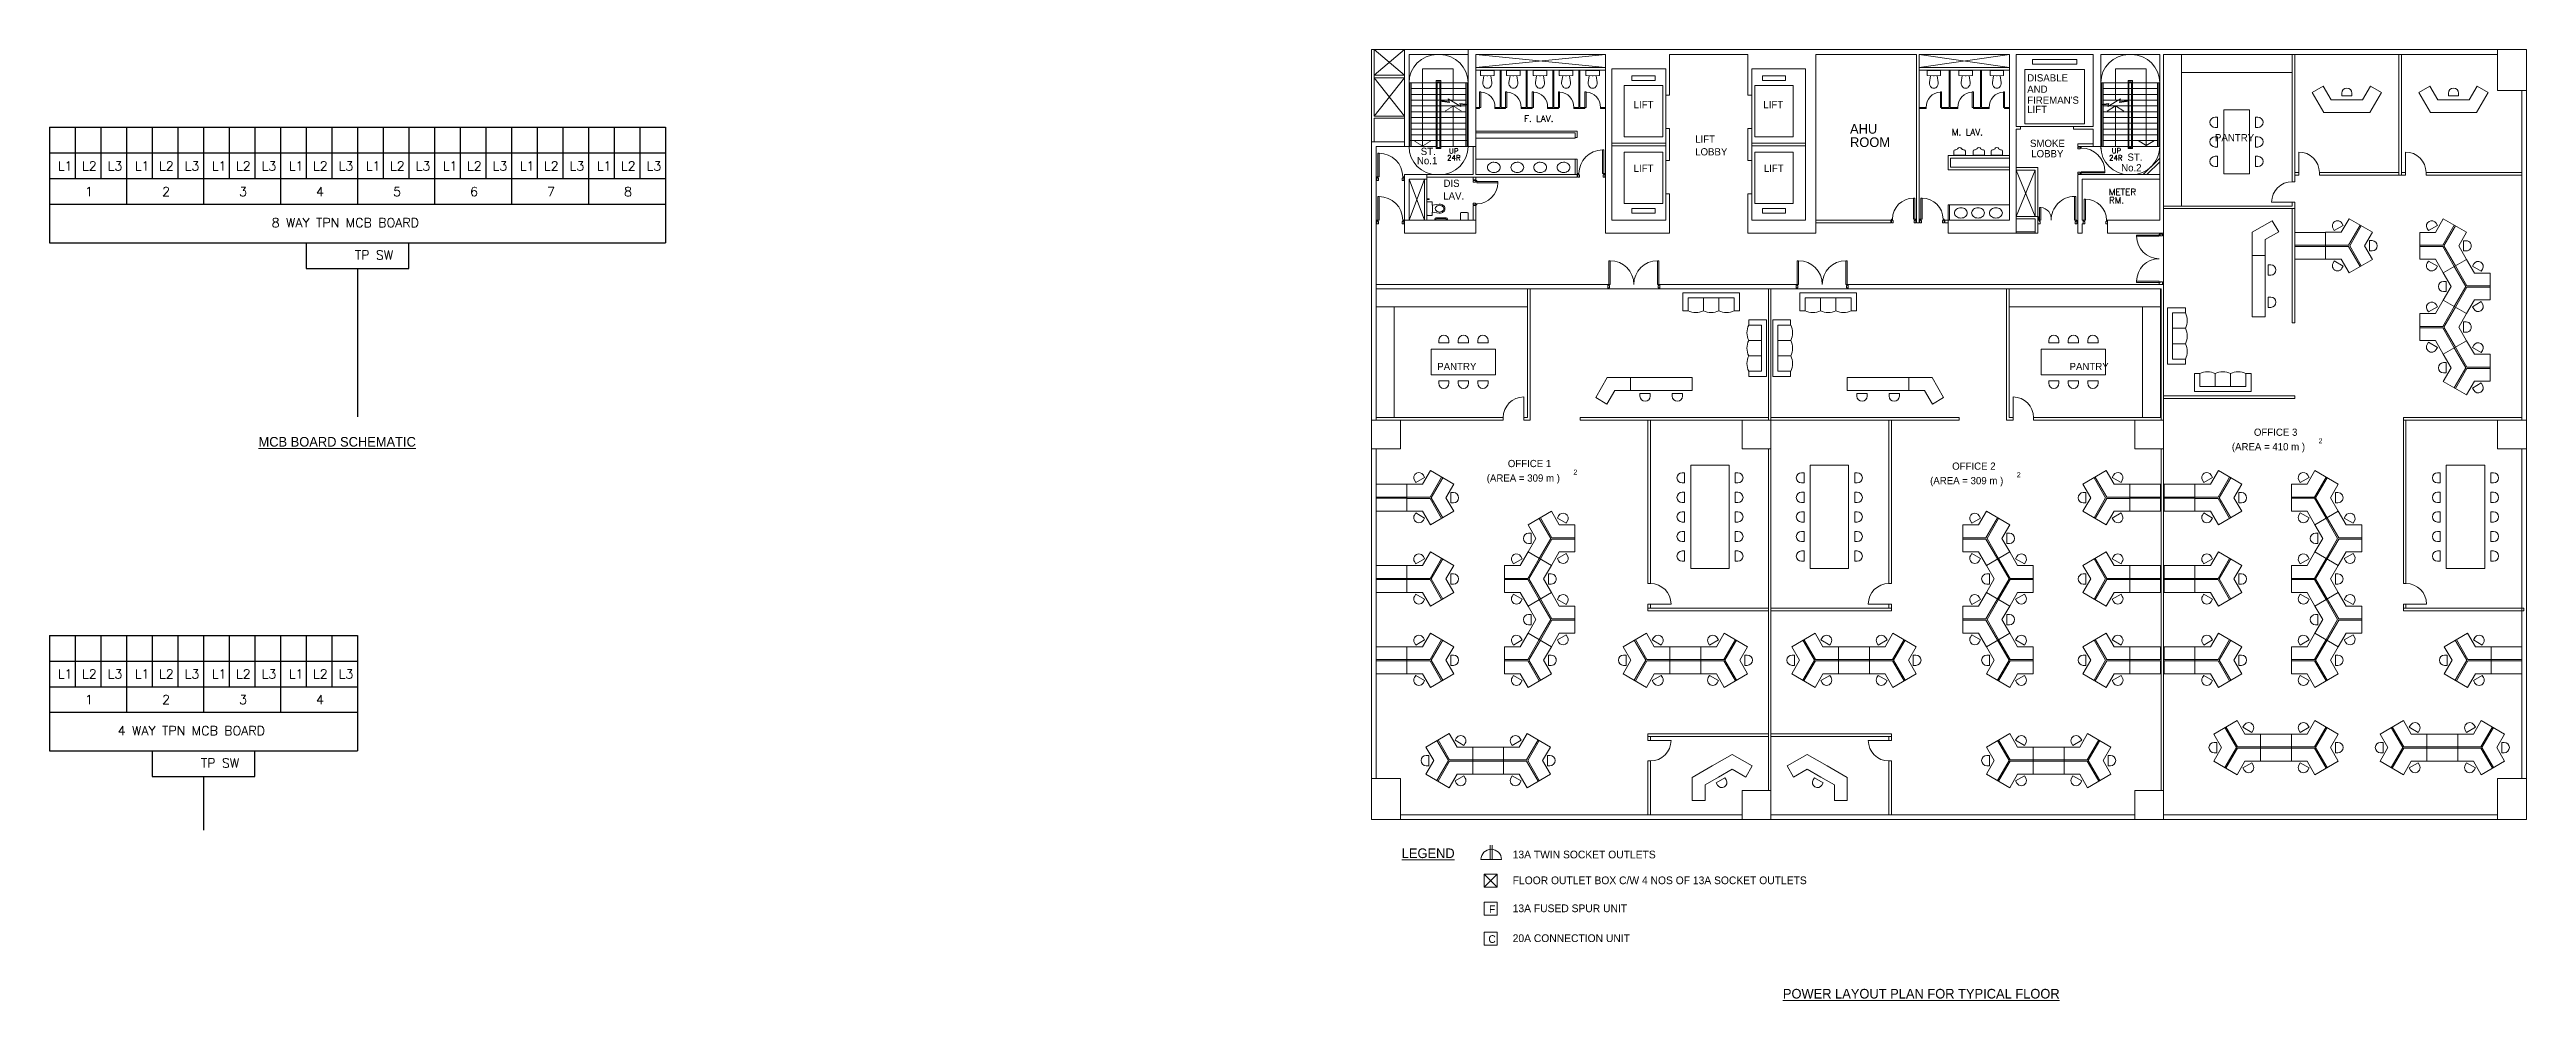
# Model space of a CAD drawing. Header units: millimetres. Extents: x 7453 to 109346, y -40506 to 46154.
# Drawn here: x 12835 to 109346, y -40506 to -3452 of the extents above; entities that cross this region are included whole.
import ezdxf
from ezdxf.enums import TextEntityAlignment as Align

# ---------------------------------------------------------------- set-up
doc = ezdxf.new("R2010")
doc.units = ezdxf.units.MM
doc.layers.get('0').update_dxf_attribs({"lineweight": 9})
for name, color, linetype, lineweight in [('ARCH', 7, 'Continuous', 5), ('circuitory', 7, 'Continuous', 18), ('Furniture', 9, 'Continuous', 5), ('Power', 1, 'Continuous', 18)]:
    doc.layers.add(name, color=color, linetype=linetype, lineweight=lineweight)
doc.styles.add('20S', font='SIMPLEX.shx', dxfattribs={"height": 200})
doc.styles.add('25S', font='simplex', dxfattribs={"height": 250})

msp = doc.modelspace()

# ---------------------------------------------------------------- texts
at = {"linetype": 'ByBlock', "lineweight": 15}
for s, height, p in [('%%UMCB BOARD SCHEMATIC', 375, (20978, -18925)), ('%%ULEGEND', 375, (65522, -34958)), ('13A TWIN SOCKET OUTLETS', 300, (69845, -34969)), ('FLOOR OUTLET BOX C/W 4 NOS OF 13A SOCKET OUTLETS', 300, (69845, -35975)), ('13A FUSED SPUR UNIT', 300, (69845, -37066)), ('20A CONNECTION UNIT', 300, (69845, -38230)), ('%%UPOWER LAYOUT PLAN FOR TYPICAL FLOOR', 375, (80374, -40431))]:
    msp.add_text(s, height=height, dxfattribs=at).set_placement(p)
at = {"layer": 'ARCH', "linetype": 'ByBlock', "lineweight": 9}
for s, height, p in [('DISABLE', 281.2, (89893, -4696)), ('LIFT', 281.2, (74559, -5739)), ('LIFT', 281.2, (79613, -5739)), ('AND', 281.2, (89893, -5139)), ("FIREMAN'S", 281.2, (89893, -5565)), ('LIFT', 281.2, (89893, -5926)), ('AHU', 375, (82989, -6732)), ('PANTRY', 281.2, (97209, -7027)), ('No.1', 281.2, (66114, -7923)), ('ST.', 281.2, (66262, -7561)), ('LIFT', 281.2, (76955, -7083)), ('LOBBY', 281.2, (76955, -7578)), ('ROOM', 375, (82989, -7250)), ('SMOKE', 281.2, (90002, -7248)), ('LOBBY', 281.2, (90050, -7651)), ('ST.', 281.2, (93800, -7785)), ('DIS', 281.2, (67149, -8804)), ('LIFT', 281.2, (74559, -8221)), ('LIFT', 281.2, (79632, -8221)), ('No.2', 281.2, (93554, -8198)), ('LAV.', 281.2, (67139, -9298)), ('PANTRY', 281.2, (66906, -15943)), ('PANTRY', 281.2, (91543, -15943)), ('OFFICE 3', 281.2, (98727, -18504)), ('(AREA = 410 m )', 281.25, (97867, -19069)), (' 2', 196.9, (101170, -18797)), ('(AREA = 309 m )', 281.25, (68834, -20289)), ('OFFICE 1', 281.2, (69656, -19724)), (' 2', 196.9, (72137, -20017)), ('(AREA = 309 m )', 281.25, (86109, -20392)), ('OFFICE 2', 281.2, (86969, -19826)), (' 2', 196.9, (89412, -20120))]:
    msp.add_text(s, height=height, dxfattribs=at).set_placement(p)
at = {"layer": 'ARCH', "linetype": 'ByBlock', "lineweight": 9, "style": '25S'}
for s, p in [('F. LAV.', (70860, -6142)), ('M. LAV.', (87562, -6672))]:
    msp.add_text(s, height=250, dxfattribs=at).set_placement(p, align=Align.MIDDLE)
at = {"layer": 'ARCH', "linetype": 'ByBlock', "lineweight": 9}
for s, height, style, p in [('24R', 200, '20S', (67291, -7770)), ('UP', 200, '20S', (67363, -7504)), ('24R', 200, '20S', (93084, -7773)), ('UP', 200, '20S', (93184, -7494)), ('METER', 250, '25S', (93076, -9132)), ('RM.', 250, '25S', (93079, -9449))]:
    msp.add_text(s, height=height, dxfattribs=dict(at, style=style)).set_placement(p)
at = {"layer": 'circuitory', "color": 0, "linetype": 'ByBlock', "lineweight": 30, "style": '25S'}
for s, p in [('L1', (13160, -8169)), ('L2', (14101, -8169)), ('L3', (15101, -8169)), ('L1', (16160, -8169)), ('L2', (17101, -8169)), ('L3', (18101, -8169)), ('L1', (19160, -8169)), ('L2', (20101, -8169)), ('L3', (21101, -8169)), ('L1', (22160, -8169)), ('L2', (23101, -8169)), ('L3', (24101, -8169)), ('L1', (25160, -8169)), ('L2', (26101, -8169)), ('L3', (27101, -8169)), ('L1', (28160, -8169)), ('L2', (29101, -8169)), ('L3', (30101, -8169)), ('L1', (31160, -8169)), ('L2', (32101, -8169)), ('L3', (33101, -8169)), ('L1', (34160, -8169)), ('L2', (35101, -8169)), ('L3', (36101, -8169)), ('1', (14221, -9169)), ('2', (17221, -9169)), ('3', (20221, -9169)), ('4', (23221, -9169)), ('5', (26221, -9169)), ('6', (29221, -9169)), ('7', (32221, -9169)), ('8', (35221, -9169)), ('8 WAY TPN MCB BOARD', (21490, -10379)), ('TP SW', (24731, -11639)), ('L1', (13160, -27964)), ('L2', (14101, -27964)), ('L3', (15101, -27964)), ('L1', (16160, -27964)), ('L2', (17101, -27964)), ('L3', (18101, -27964)), ('L1', (19160, -27964)), ('L2', (20101, -27964)), ('L3', (21101, -27964)), ('L1', (22160, -27964)), ('L2', (23101, -27964)), ('L3', (24101, -27964)), ('1', (14221, -28964)), ('2', (17221, -28964)), ('3', (20221, -28964)), ('4', (23221, -28964)), ('4 WAY TPN MCB BOARD', (15490, -30175)), ('TP SW', (18731, -31435))]:
    msp.add_text(s, height=360, dxfattribs=at).set_placement(p)
at = {"layer": 'Power', "linetype": 'ByBlock', "lineweight": 15}
for s, p in [('F', (68922, -37100)), ('C', (68899, -38264))]:
    msp.add_text(s, height=300, dxfattribs=at).set_placement(p)

# ---------------------------------------------------------------- blocks, each defined once
blk = doc.blocks.new('desk B')
at = {"layer": 'Furniture', "lineweight": 15}
for p, q in [((-1059, 0), (-1584, -909)), ((-529, -306), (-1059, 0)), ((-529, -306), (0, 0)), ((525, -909), (0, 0)), ((-1054, -1215), (-1584, -909)), ((-554, -926), (-1334, -476)), ((-529, -883), (-1309, -433)), ((-729, -14), (-729, -114)), ((-729, -114), (-329, -114)), ((-554, -926), (-554, -1826)), ((-529, -883), (250, -433)), ((-504, -926), (275, -476)), ((-504, -926), (-504, -1826)), ((-504, -926), (-504, -1826)), ((-329, -14), (-329, -114)), ((-4, -1215), (525, -909)), ((-1407, -1188), (-1320, -1138)), ((-1120, -1484), (-1320, -1138)), ((-1207, -1534), (-1120, -1484)), ((-1054, -1215), (-1054, -1826)), ((-1054, -1826), (-4, -1826)), ((-4, -1215), (-4, -1826)), ((262, -1138), (62, -1484)), ((148, -1534), (62, -1484)), ((348, -1188), (262, -1138))]:
    blk.add_line(p, q, dxfattribs=at)
for centre, start, end in [((-529, -14), 0, 180), ((-1307, -1361), 120, 300), ((248, -1361), 240, 60)]:
    blk.add_arc(centre, 200, start, end, dxfattribs=at)
blk = doc.blocks.new('sofa 3-seater')
at = {"layer": 'Furniture', "lineweight": 15}
for p, q in [((-2200, 0), (0, 0)), ((0, 0), (0, -700)), ((-2200, 0), (-2200, -700)), ((-2000, -700), (-2200, -700)), ((-2000, -200), (-200, -200)), ((-2000, -200), (-2000, -700)), ((-1400, -200), (-1400, -700)), ((-800, -200), (-800, -700)), ((-200, -200), (-200, -700)), ((0, -700), (-200, -700))]:
    blk.add_line(p, q, dxfattribs=at)
for centre in [(-1700, -87), (-1100, -87), (-500, -87)]:
    blk.add_arc(centre, 683, 243.93233, 296.06767, dxfattribs=at)

# ---------------------------------------------------------------- linework, layer by layer
at = {"layer": 'ARCH', "linetype": 'ByBlock', "lineweight": 9}
for p, q in [((64346, -3452), (64346, -7047)), ((64446, -3452), (64446, -6052)), ((65626, -4452), (64446, -3452)), ((64446, -4452), (65626, -3452)), ((65626, -3452), (65626, -7227)), ((65806, -3652), (65806, -7227)), ((65806, -3652), (67006, -3652)), ((67006, -3452), (68106, -3452)), ((67006, -3652), (68106, -3652)), ((68106, -3452), (68106, -7227)), ((68406, -3652), (68406, -7227)), ((68406, -4152), (73459, -3652)), ((73459, -4152), (68406, -3652)), ((68406, -3652), (73459, -3652)), ((73459, -3652), (73459, -10602)), ((75959, -3652), (75959, -5227)), ((79009, -3652), (75959, -3652)), ((79009, -3652), (79009, -5227)), ((81659, -3652), (81659, -10602)), ((85579, -3652), (85579, -10202)), ((85679, -3652), (89209, -4152)), ((85679, -4152), (89209, -3652)), ((89209, -3652), (85679, -3652)), ((85679, -3652), (85679, -10202)), ((89209, -3652), (89209, -10102)), ((89459, -3652), (89459, -6452)), ((92459, -3652), (89459, -3652)), ((90096, -3843), (91822, -3843)), ((90096, -4028), (90096, -3843)), ((91822, -3843), (91822, -4028)), ((92459, -3652), (92459, -6452)), ((92759, -3652), (92759, -7322)), ((92759, -3652), (93859, -3652)), ((95059, -3652), (93859, -3652)), ((95059, -3652), (95059, -10102)), ((95209, -3652), (95209, -10602)), ((65626, -4452), (64446, -4452)), ((64446, -4552), (65626, -6052)), ((64446, -6052), (65626, -4552)), ((65626, -4552), (64446, -4552)), ((65806, -4752), (66868, -4752)), ((65844, -7227), (65844, -4752)), ((65894, -7227), (65894, -4752)), ((66337, -7227), (66337, -4202)), ((67531, -4202), (66337, -4202)), ((66868, -7315), (66868, -4664)), ((66868, -4664), (67044, -4664)), ((66906, -7265), (66906, -4714)), ((66906, -4714), (67006, -4714)), ((66906, -4752), (67006, -4752)), ((67006, -5444), (67006, -4714)), ((67044, -5449), (67044, -4664)), ((67044, -4752), (68106, -4752)), ((67531, -5427), (67531, -4202)), ((68018, -5584), (68018, -4752)), ((68068, -5591), (68068, -4752)), ((68406, -4152), (73459, -4152)), ((68406, -4252), (73459, -4252)), ((69353, -5707), (69353, -4252)), ((69393, -5707), (69393, -4252)), ((70369, -5707), (70369, -4252)), ((70409, -5707), (70409, -4252)), ((71406, -5707), (71406, -4252)), ((71446, -5707), (71446, -4252)), ((72423, -5707), (72423, -4252)), ((72463, -5707), (72463, -4252)), ((73709, -4202), (73709, -10102)), ((73709, -4202), (75809, -4202)), ((74489, -4472), (75394, -4472)), ((74489, -4657), (74489, -4472)), ((75394, -4657), (74489, -4657)), ((75394, -4472), (75394, -4657)), ((75809, -4202), (75809, -5227)), ((81259, -4202), (79159, -4202)), ((81259, -4202), (79159, -4202)), ((79159, -4202), (79159, -5227)), ((80480, -4472), (79574, -4472)), ((79574, -4472), (79574, -4657)), ((79574, -4657), (80480, -4657)), ((80480, -4657), (80480, -4472)), ((81259, -4202), (81259, -10102)), ((89209, -4152), (85679, -4152)), ((85714, -4252), (87369, -4252)), ((86856, -5707), (86856, -4252)), ((86896, -5707), (86896, -4252)), ((89209, -4252), (87369, -4252)), ((88073, -5707), (88073, -4252)), ((88113, -5707), (88113, -4252)), ((89799, -6342), (89799, -4224)), ((89799, -4224), (92119, -4224)), ((91822, -4028), (90096, -4028)), ((92119, -4224), (92119, -6342)), ((93821, -4752), (92759, -4752)), ((92797, -5591), (92797, -4752)), ((92847, -5584), (92847, -4752)), ((93334, -5427), (93334, -4202)), ((93334, -4202), (94528, -4202)), ((93821, -5449), (93821, -4664)), ((93997, -4664), (93821, -4664)), ((93859, -5444), (93859, -4714)), ((93959, -4714), (93859, -4714)), ((93959, -4752), (93859, -4752)), ((93959, -7265), (93959, -4714)), ((93997, -7315), (93997, -4664)), ((95059, -4752), (93997, -4752)), ((94528, -7227), (94528, -4202)), ((94971, -7227), (94971, -4752)), ((95021, -7227), (95021, -4752)), ((95059, -4752), (95059, -4752)), ((65806, -4977), (65844, -4977)), ((65806, -5202), (65844, -5202)), ((65806, -5427), (65844, -5427)), ((65806, -5652), (65844, -5652)), ((65894, -4977), (66868, -4977)), ((65894, -5202), (66868, -5202)), ((65894, -5427), (66868, -5427)), ((65894, -5652), (66868, -5652)), ((66906, -4977), (67006, -4977)), ((66906, -5202), (67006, -5202)), ((66906, -5427), (67006, -5427)), ((66906, -5652), (67006, -5652)), ((67371, -5495), (67006, -5444)), ((67006, -7265), (67006, -5469)), ((67380, -5521), (67006, -5469)), ((67044, -4977), (68018, -4977)), ((67044, -5202), (68018, -5202)), ((67044, -5427), (68018, -5427)), ((67044, -7315), (67044, -5475)), ((67044, -5652), (68018, -5652)), ((67828, -5673), (67332, -5378)), ((67332, -5378), (67380, -5521)), ((67531, -5652), (67531, -7227)), ((67788, -5552), (67828, -5673)), ((68106, -5596), (67788, -5552)), ((68106, -5622), (67797, -5579)), ((68018, -7227), (68018, -5610)), ((68068, -4977), (68106, -4977)), ((68068, -5202), (68106, -5202)), ((68068, -5427), (68106, -5427)), ((68068, -7227), (68068, -5616)), ((68068, -5652), (68106, -5652)), ((68554, -5707), (68406, -5707)), ((68406, -5752), (68554, -5752)), ((68554, -5707), (68554, -5107)), ((68554, -5107), (68599, -5107)), ((68554, -5752), (68554, -5707)), ((68554, -5707), (68599, -5707)), ((68599, -5707), (68599, -5107)), ((69353, -5707), (69154, -5707)), ((69154, -5752), (69154, -5707)), ((69154, -5752), (69571, -5752)), ((69571, -5707), (69393, -5707)), ((69571, -5107), (69616, -5107)), ((69571, -5707), (69571, -5107)), ((69571, -5707), (69616, -5707)), ((69571, -5752), (69571, -5707)), ((69616, -5707), (69616, -5107)), ((70171, -5752), (70171, -5707)), ((70369, -5707), (70171, -5707)), ((70171, -5752), (70171, -5707)), ((70171, -5752), (70588, -5752)), ((70588, -5707), (70409, -5707)), ((70608, -5707), (70459, -5707)), ((70459, -5752), (70608, -5752)), ((70588, -5752), (70588, -5707)), ((70608, -5707), (70608, -5107)), ((70608, -5107), (70653, -5107)), ((70608, -5752), (70608, -5707)), ((70608, -5707), (70653, -5707)), ((70653, -5707), (70653, -5107)), ((71406, -5707), (71208, -5707)), ((71208, -5752), (71208, -5707)), ((71208, -5752), (71624, -5752)), ((71624, -5707), (71446, -5707)), ((71624, -5107), (71669, -5107)), ((71624, -5707), (71624, -5107)), ((71624, -5707), (71669, -5707)), ((71624, -5752), (71624, -5707)), ((71669, -5707), (71669, -5107)), ((72224, -5752), (72224, -5707)), ((72423, -5707), (72224, -5707)), ((72224, -5752), (72661, -5752)), ((72661, -5707), (72463, -5707)), ((72661, -5107), (72706, -5107)), ((72661, -5707), (72661, -5107)), ((72661, -5707), (72706, -5707)), ((72661, -5752), (72661, -5707)), ((72706, -5707), (72706, -5107)), ((73459, -5707), (73261, -5707)), ((73261, -5752), (73261, -5707)), ((73261, -5752), (73459, -5752)), ((74192, -4852), (74192, -6852)), ((74192, -4852), (75692, -4852)), ((75692, -4852), (75692, -6852)), ((75809, -5227), (75959, -5227)), ((75809, -5227), (75809, -6527)), ((79159, -5227), (79009, -5227)), ((79159, -5227), (79159, -6527)), ((79277, -4852), (79277, -6852)), ((80777, -4852), (79277, -4852)), ((80777, -4852), (80777, -6852)), ((85679, -5707), (85958, -5707)), ((85958, -5752), (85679, -5752)), ((85958, -5752), (85958, -5707)), ((86513, -5707), (86513, -5107)), ((86558, -5107), (86513, -5107)), ((86558, -5707), (86513, -5707)), ((86558, -5707), (86558, -5107)), ((86558, -5707), (86856, -5707)), ((86558, -5752), (86558, -5707)), ((87194, -5752), (86558, -5752)), ((86896, -5707), (87194, -5707)), ((87194, -5752), (87194, -5707)), ((87749, -5707), (87749, -5107)), ((87794, -5107), (87749, -5107)), ((87794, -5707), (87749, -5707)), ((87794, -5707), (87794, -5107)), ((87794, -5707), (88073, -5707)), ((87794, -5752), (87794, -5707)), ((88411, -5752), (87794, -5752)), ((88113, -5707), (88411, -5707)), ((88411, -5752), (88411, -5707)), ((88966, -5707), (88966, -5107)), ((89011, -5107), (88966, -5107)), ((89011, -5707), (88966, -5707)), ((89011, -5707), (89011, -5107)), ((89011, -5707), (89209, -5707)), ((89011, -5752), (89011, -5707)), ((89209, -5752), (89011, -5752)), ((92797, -4977), (92759, -4977)), ((92797, -5202), (92759, -5202)), ((92797, -5427), (92759, -5427)), ((92759, -5596), (93077, -5552)), ((92759, -5622), (93068, -5579)), ((92797, -5652), (92759, -5652)), ((92797, -7227), (92797, -5616)), ((93821, -4977), (92847, -4977)), ((93821, -5202), (92847, -5202)), ((93821, -5427), (92847, -5427)), ((92847, -7227), (92847, -5610)), ((93821, -5652), (92847, -5652)), ((93037, -5673), (93533, -5378)), ((93077, -5552), (93037, -5673)), ((93334, -5652), (93334, -7227)), ((93533, -5378), (93485, -5521)), ((93485, -5521), (93859, -5469)), ((93494, -5495), (93859, -5444)), ((93821, -7315), (93821, -5475)), ((93959, -4977), (93859, -4977)), ((93959, -5202), (93859, -5202)), ((93959, -5427), (93859, -5427)), ((93859, -7265), (93859, -5469)), ((93959, -5652), (93859, -5652)), ((94971, -4977), (93997, -4977)), ((94971, -5202), (93997, -5202)), ((94971, -5427), (93997, -5427)), ((94971, -5652), (93997, -5652)), ((95059, -4977), (95021, -4977)), ((95059, -5202), (95021, -5202)), ((95059, -5427), (95021, -5427)), ((95059, -5652), (95021, -5652)), ((65626, -6052), (64446, -6052)), ((64446, -6127), (65626, -6127)), ((64446, -6127), (64446, -7047)), ((65806, -5877), (65844, -5877)), ((65806, -6102), (65844, -6102)), ((65806, -6327), (65844, -6327)), ((65806, -6552), (65844, -6552)), ((65894, -5877), (66868, -5877)), ((65894, -6102), (66868, -6102)), ((65894, -6327), (66868, -6327)), ((65894, -6552), (66868, -6552)), ((66906, -5877), (67006, -5877)), ((66906, -6102), (67006, -6102)), ((66906, -6327), (67006, -6327)), ((66906, -6552), (67006, -6552)), ((67044, -5877), (68018, -5877)), ((67044, -6102), (68018, -6102)), ((67044, -6327), (68018, -6327)), ((67044, -6552), (68018, -6552)), ((68068, -5877), (68106, -5877)), ((68068, -6102), (68106, -6102)), ((68068, -6327), (68106, -6327)), ((68068, -6552), (68106, -6552)), ((72359, -6627), (68406, -6627)), ((72284, -6702), (68406, -6702)), ((70231, -6702), (68406, -6702)), ((72284, -6902), (72284, -6702)), ((72359, -6877), (72359, -6627)), ((75959, -6527), (75809, -6527)), ((75809, -6527), (75809, -7777)), ((75959, -6527), (75959, -7777)), ((79009, -6527), (79009, -7777)), ((79009, -6527), (79159, -6527)), ((79159, -6527), (79159, -7777)), ((89634, -6452), (89459, -6452)), ((89459, -6552), (89459, -10602)), ((89634, -6552), (89459, -6552)), ((89634, -6452), (91694, -6452)), ((89634, -6452), (89634, -6552)), ((92119, -6342), (89799, -6342)), ((92459, -6452), (91694, -6452)), ((91694, -6452), (91694, -6552)), ((92459, -6552), (91694, -6552)), ((92459, -6552), (92459, -7227)), ((92797, -5877), (92759, -5877)), ((92797, -6102), (92759, -6102)), ((92797, -6327), (92759, -6327)), ((92797, -6552), (92759, -6552)), ((93821, -5877), (92847, -5877)), ((93821, -6102), (92847, -6102)), ((93821, -6327), (92847, -6327)), ((93821, -6552), (92847, -6552)), ((93959, -5877), (93859, -5877)), ((93959, -6102), (93859, -6102)), ((93959, -6327), (93859, -6327)), ((93959, -6552), (93859, -6552)), ((94971, -5877), (93997, -5877)), ((94971, -6102), (93997, -6102)), ((94971, -6327), (93997, -6327)), ((94971, -6552), (93997, -6552)), ((95059, -5877), (95021, -5877)), ((95059, -6102), (95021, -6102)), ((95059, -6327), (95021, -6327)), ((95059, -6552), (95021, -6552)), ((64346, -7047), (64346, -10602)), ((64346, -7047), (65626, -7047)), ((64526, -7227), (64526, -10602)), ((64526, -7227), (65626, -7227)), ((65806, -7227), (65626, -7227)), ((65806, -6777), (65844, -6777)), ((65806, -7002), (66868, -7002)), ((65806, -7227), (66868, -7227)), ((65894, -6777), (66868, -6777)), ((66868, -7315), (67044, -7315)), ((66906, -6777), (67006, -6777)), ((66906, -7002), (67006, -7002)), ((66906, -7265), (67006, -7265)), ((67044, -6777), (68018, -6777)), ((67044, -7002), (68106, -7002)), ((67044, -7227), (68106, -7227)), ((68068, -6777), (68106, -6777)), ((68406, -7227), (68106, -7227)), ((68306, -7227), (68306, -8327)), ((72284, -6902), (68406, -6902)), ((70231, -6902), (68406, -6902)), ((68406, -7227), (68406, -8327)), ((72359, -6877), (72284, -6877)), ((75809, -7102), (73709, -7102)), ((75809, -7202), (73709, -7202)), ((75692, -6852), (74192, -6852)), ((74192, -9452), (74192, -7452)), ((75692, -7452), (74192, -7452)), ((75692, -9452), (75692, -7452)), ((79159, -7102), (81259, -7102)), ((79159, -7202), (81259, -7202)), ((79277, -6852), (80777, -6852)), ((79277, -9452), (79277, -7452)), ((79277, -7452), (80777, -7452)), ((80777, -9452), (80777, -7452)), ((81259, -7202), (81259, -9902)), ((89209, -7586), (86809, -7586)), ((86809, -8136), (86809, -7586)), ((89209, -7686), (86909, -7686)), ((86909, -8036), (86909, -7686)), ((92459, -7127), (91860, -7127)), ((91860, -7227), (91860, -7127)), ((92459, -7227), (91860, -7227)), ((92759, -7227), (92459, -7227)), ((92797, -6777), (92759, -6777)), ((92797, -7002), (92759, -7002)), ((93821, -7227), (92759, -7227)), ((93821, -6777), (92847, -6777)), ((93821, -7002), (92847, -7002)), ((93997, -7315), (93821, -7315)), ((93959, -6777), (93859, -6777)), ((93959, -7002), (93859, -7002)), ((93959, -7227), (93859, -7227)), ((93959, -7265), (93859, -7265)), ((94971, -6777), (93997, -6777)), ((94971, -7002), (93997, -7002)), ((95059, -7227), (93997, -7227)), ((94415, -8327), (95059, -7683)), ((95059, -6777), (95021, -6777)), ((68306, -8327), (65626, -8327)), ((65626, -8327), (65626, -8507)), ((65626, -10102), (65626, -8507)), ((65806, -8507), (66406, -10102)), ((65806, -10102), (66406, -8507)), ((66506, -8507), (65806, -8507)), ((65806, -10102), (65806, -8507)), ((66406, -8507), (66406, -10102)), ((66506, -8327), (66506, -10102)), ((72359, -8427), (66506, -8427)), ((68306, -8427), (68306, -8527)), ((68306, -8427), (68306, -8527)), ((68306, -8527), (68406, -8527)), ((72359, -7727), (68406, -7727)), ((72359, -8327), (68406, -8327)), ((68406, -8427), (68406, -8527)), ((68406, -8427), (68406, -8527)), ((72284, -8327), (72284, -7727)), ((72359, -8327), (72359, -7727)), ((72359, -8327), (72359, -8427)), ((75959, -7777), (75809, -7777)), ((75809, -9077), (75809, -7777)), ((79009, -7777), (79159, -7777)), ((79159, -9077), (79159, -7777)), ((89209, -8136), (86809, -8136)), ((89209, -8036), (86909, -8036)), ((90309, -8052), (89459, -8052)), ((89459, -8152), (90209, -9952)), ((90209, -8152), (89459, -9952)), ((90209, -8152), (89459, -8152)), ((90209, -8152), (90209, -9952)), ((90309, -8052), (90309, -10152)), ((91860, -8327), (95059, -8327)), ((91860, -8507), (91860, -8327)), ((91860, -10102), (91860, -8507)), ((92040, -8507), (95059, -8507)), ((92040, -10102), (92040, -8507)), ((94556, -8327), (95059, -7824)), ((66506, -9108), (66506, -9108)), ((66516, -9258), (66506, -9258)), ((66516, -9308), (66506, -9308)), ((66516, -9258), (66516, -9308)), ((66516, -9264), (66571, -9264)), ((66571, -9302), (66516, -9302)), ((68306, -9527), (68306, -10102)), ((68406, -9527), (68306, -9527)), ((68306, -9607), (68306, -10102)), ((68406, -9527), (68406, -10102)), ((68406, -9607), (68406, -10102)), ((74192, -9452), (75692, -9452)), ((75394, -9648), (74489, -9648)), ((74489, -9648), (74489, -9833)), ((75394, -9833), (75394, -9648)), ((75809, -9077), (75959, -9077)), ((75809, -9077), (75809, -10102)), ((75959, -9077), (75959, -10602)), ((79009, -9077), (79009, -10602)), ((79159, -9077), (79009, -9077)), ((79159, -9077), (79159, -10102)), ((80777, -9452), (79277, -9452)), ((79574, -9648), (80480, -9648)), ((79574, -9833), (79574, -9648)), ((80480, -9648), (80480, -9833)), ((86809, -9502), (89209, -9502)), ((86809, -10102), (86809, -9502)), ((86859, -10102), (86859, -9502)), ((90377, -9602), (90377, -10102)), ((90377, -9602), (90427, -9602)), ((90427, -10102), (90427, -9602)), ((91739, -9177), (91739, -10102)), ((91739, -9177), (91789, -9177)), ((91789, -10102), (91789, -9177)), ((64346, -10602), (64346, -33452)), ((64526, -10602), (64526, -17890)), ((65626, -10102), (65626, -10602)), ((68406, -10102), (65626, -10102)), ((68406, -10602), (65626, -10602)), ((66800, -10092), (66800, -10102)), ((66800, -10092), (66850, -10092)), ((66806, -10062), (66806, -10092)), ((66844, -10080), (66844, -10092)), ((66850, -10092), (66850, -10102)), ((66856, -10012), (67256, -10012)), ((66874, -10050), (67238, -10050)), ((67312, -10092), (67262, -10092)), ((67262, -10092), (67262, -10102)), ((67268, -10080), (67268, -10092)), ((67306, -10062), (67306, -10092)), ((67312, -10092), (67312, -10102)), ((67806, -9832), (67806, -10102)), ((67836, -9802), (68076, -9802)), ((68106, -9832), (68106, -10102)), ((68406, -10102), (68406, -10602)), ((75959, -10602), (73459, -10602)), ((73709, -10102), (75809, -10102)), ((74489, -9833), (75394, -9833)), ((79009, -10602), (81659, -10602)), ((81259, -10102), (79159, -10102)), ((80480, -9833), (79574, -9833)), ((81659, -10102), (83909, -10102)), ((81659, -10202), (84579, -10202)), ((83909, -10102), (84579, -10102)), ((84579, -10202), (84579, -10102)), ((85579, -10202), (85679, -10202)), ((86809, -10102), (86679, -10102)), ((86679, -10202), (86679, -10102)), ((86809, -10202), (86679, -10202)), ((86809, -10102), (89209, -10102)), ((86809, -10102), (86809, -10602)), ((86809, -10602), (89459, -10602)), ((89459, -9952), (90309, -9952)), ((89459, -10052), (90209, -10052)), ((90209, -10552), (89459, -10552)), ((90209, -10602), (89459, -10602)), ((90209, -10052), (90209, -10602)), ((90209, -10602), (90309, -10602)), ((90309, -10052), (90309, -10602)), ((90337, -10102), (90337, -9962)), ((90337, -10102), (90377, -10102)), ((90402, -10242), (90337, -10242)), ((90377, -10102), (90427, -10102)), ((90377, -10102), (90377, -10152)), ((90377, -10152), (90402, -10152)), ((90402, -10152), (90402, -10242)), ((91739, -10102), (91789, -10102)), ((91764, -10152), (91764, -10242)), ((91789, -10152), (91764, -10152)), ((91764, -10242), (91829, -10242)), ((91829, -10102), (91789, -10102)), ((91789, -10102), (91789, -10152)), ((91829, -10242), (91829, -10102)), ((91860, -10102), (91860, -10452)), ((91860, -10102), (91860, -10602)), ((92040, -10602), (91860, -10602)), ((92040, -10102), (92110, -10102)), ((92040, -10102), (92090, -10102)), ((92040, -10602), (92040, -10242)), ((92980, -10102), (95059, -10102)), ((93020, -10242), (93020, -10602)), ((95209, -10602), (93020, -10602)), ((95029, -10684), (94155, -10684)), ((94155, -10731), (94155, -10684)), ((94155, -10731), (95029, -10731)), ((95029, -10641), (95029, -10681)), ((95169, -10641), (95029, -10641)), ((95029, -10681), (95079, -10681)), ((95029, -10731), (95029, -10681)), ((95044, -10641), (95044, -10641)), ((95079, -10681), (95079, -10706)), ((95079, -10706), (95169, -10706)), ((95169, -10706), (95169, -10641)), ((73595, -12602), (73595, -11682)), ((73645, -11682), (73595, -11682)), ((73645, -11682), (73645, -12602)), ((75485, -11682), (75485, -12602)), ((75485, -11682), (75535, -11682)), ((75535, -12602), (75535, -11682)), ((80936, -12602), (80936, -11682)), ((80986, -11682), (80936, -11682)), ((80986, -11682), (80986, -12602)), ((82826, -11682), (82826, -12602)), ((82826, -11682), (82876, -11682)), ((82876, -12602), (82876, -11682)), ((94155, -12479), (95029, -12479)), ((94155, -12479), (94155, -12527)), ((95029, -12527), (94155, -12527)), ((95029, -12477), (95029, -12527)), ((95029, -12602), (95029, -12527)), ((95029, -12527), (95079, -12527)), ((95079, -12527), (95079, -12502)), ((95079, -12502), (95169, -12502)), ((95169, -12502), (95169, -12602)), ((64526, -12602), (73595, -12602)), ((64526, -12782), (73555, -12782)), ((73555, -12602), (73595, -12602)), ((73555, -12742), (73555, -12602)), ((73555, -12617), (73555, -12617)), ((73620, -12742), (73555, -12742)), ((73555, -12742), (73555, -12782)), ((73595, -12602), (73595, -12652)), ((73645, -12602), (73595, -12602)), ((73595, -12652), (73620, -12652)), ((73620, -12652), (73620, -12742)), ((75485, -12602), (75535, -12602)), ((75535, -12652), (75510, -12652)), ((75510, -12652), (75510, -12742)), ((75510, -12742), (75575, -12742)), ((75535, -12602), (80936, -12602)), ((75575, -12602), (75535, -12602)), ((75535, -12602), (75535, -12652)), ((75575, -12742), (75575, -12602)), ((75575, -12617), (75575, -12617)), ((75575, -12742), (75575, -12782)), ((75575, -12782), (80896, -12782)), ((80896, -12602), (80936, -12602)), ((80896, -12742), (80896, -12602)), ((80896, -12617), (80896, -12617)), ((80961, -12742), (80896, -12742)), ((80896, -12742), (80896, -12782)), ((80936, -12602), (80936, -12652)), ((80986, -12602), (80936, -12602)), ((80936, -12652), (80961, -12652)), ((80961, -12652), (80961, -12742)), ((82826, -12602), (82876, -12602)), ((82876, -12652), (82851, -12652)), ((82851, -12652), (82851, -12742)), ((82851, -12742), (82916, -12742)), ((82876, -12602), (95209, -12602)), ((82916, -12602), (82876, -12602)), ((82876, -12602), (82876, -12652)), ((82916, -12742), (82916, -12602)), ((82916, -12617), (82916, -12617)), ((82916, -12742), (82916, -12782)), ((82916, -12782), (95109, -12782)), ((95169, -12602), (95029, -12602)), ((95044, -12602), (95044, -12602)), ((95169, -12602), (95209, -12602)), ((64526, -19015), (64526, -31852))]:
    msp.add_line(p, q, dxfattribs=at)
at = {"layer": 'ARCH', "lineweight": 15}
for p, q in [((95209, -3452), (64346, -3452)), ((64346, -3452), (109346, -3452)), ((85579, -3652), (81659, -3652)), ((95209, -3652), (108221, -3652)), ((100217, -3652), (100217, -8602)), ((100317, -3652), (100317, -8602)), ((109346, -3452), (109346, -33452)), ((109166, -5052), (109166, -17890)), ((100476, -8346), (100476, -7446)), ((104633, -8346), (104633, -7446)), ((100217, -8602), (100217, -8602)), ((100217, -8602), (100317, -8602)), ((100217, -9552), (95209, -9552)), ((100317, -9402), (99417, -9402)), ((100217, -9402), (100217, -9552)), ((100317, -9402), (100317, -9652)), ((92070, -10242), (92040, -10242)), ((100317, -9652), (95209, -9652)), ((70426, -17790), (70426, -12782)), ((70526, -17890), (70526, -12782)), ((79808, -17890), (79808, -12782)), ((79908, -17890), (79908, -12782)), ((89091, -17890), (89091, -12782)), ((89191, -17790), (89191, -12782)), ((95109, -12782), (95109, -17890)), ((95209, -12602), (95209, -17890)), ((70275, -17890), (70275, -16990)), ((89342, -17890), (89342, -16990)), ((100317, -16944), (95209, -16944)), ((100317, -17044), (95209, -17044)), ((100317, -16944), (100317, -17044)), ((64346, -19015), (64346, -17890)), ((64526, -17790), (69475, -17790)), ((64526, -17890), (69475, -17890)), ((69475, -17790), (69475, -17790)), ((69475, -17790), (69475, -17890)), ((70275, -17790), (70426, -17790)), ((70275, -17890), (70526, -17890)), ((78783, -19015), (78783, -17890)), ((89342, -17890), (89091, -17890)), ((89342, -17790), (89191, -17790)), ((95091, -17790), (90142, -17790)), ((90142, -17790), (90142, -17790)), ((90142, -17790), (90142, -17890)), ((95091, -17890), (90142, -17890)), ((94084, -19015), (94084, -17890)), ((108221, -19015), (108221, -17890)), ((79808, -19015), (79808, -32327)), ((79908, -19015), (79908, -32327)), ((95109, -19015), (95109, -32327)), ((95209, -19015), (95209, -32327)), ((109166, -19015), (109166, -31852)), ((75115, -25062), (76015, -25062)), ((84602, -25062), (83702, -25062)), ((104552, -25062), (105452, -25062)), ((75115, -30375), (76015, -30375)), ((84602, -30375), (83702, -30375)), ((78783, -33452), (78783, -32327)), ((94084, -33452), (94084, -32327)), ((109346, -33452), (64346, -33452)), ((78783, -33272), (65471, -33272)), ((94084, -33272), (79908, -33272)), ((108221, -33272), (95209, -33272))]:
    msp.add_line(p, q, dxfattribs=at)
at = {"layer": 'ARCH', "lineweight": 9}
for p, q in [((68591, -4284), (68591, -4449)), ((69101, -4264), (68611, -4264)), ((68838, -4474), (68611, -4469)), ((68724, -4471), (68683, -4734)), ((68874, -4474), (69101, -4469)), ((68988, -4471), (69029, -4734)), ((69121, -4449), (69121, -4284)), ((69608, -4284), (69608, -4449)), ((69855, -4474), (69627, -4469)), ((70118, -4264), (69628, -4264)), ((69741, -4471), (69700, -4734)), ((69890, -4474), (70118, -4469)), ((70005, -4471), (70046, -4734)), ((70138, -4449), (70138, -4284)), ((70644, -4284), (70644, -4449)), ((71154, -4264), (70664, -4264)), ((70892, -4474), (70664, -4469)), ((70777, -4471), (70736, -4734)), ((70927, -4474), (71155, -4469)), ((71041, -4471), (71082, -4734)), ((71174, -4449), (71174, -4284)), ((71661, -4284), (71661, -4449)), ((72171, -4264), (71681, -4264)), ((71908, -4474), (71681, -4469)), ((71794, -4471), (71753, -4734)), ((71944, -4474), (72171, -4469)), ((72058, -4471), (72099, -4734)), ((72191, -4449), (72191, -4284)), ((72698, -4284), (72698, -4449)), ((72945, -4474), (72717, -4469)), ((73208, -4264), (72718, -4264)), ((72831, -4471), (72790, -4734)), ((72980, -4474), (73208, -4469)), ((73095, -4471), (73136, -4734)), ((73228, -4449), (73228, -4284)), ((85991, -4449), (85991, -4284)), ((86238, -4474), (86010, -4469)), ((86011, -4264), (86501, -4264)), ((86124, -4471), (86083, -4734)), ((86274, -4474), (86501, -4469)), ((86388, -4471), (86429, -4734)), ((86521, -4284), (86521, -4449)), ((87228, -4449), (87228, -4284)), ((87475, -4474), (87247, -4469)), ((87248, -4264), (87738, -4264)), ((87360, -4471), (87320, -4734)), ((87510, -4474), (87738, -4469)), ((87625, -4471), (87665, -4734)), ((87758, -4284), (87758, -4449)), ((88444, -4449), (88444, -4284)), ((88464, -4264), (88954, -4264)), ((88691, -4474), (88464, -4469)), ((88577, -4471), (88536, -4734)), ((88727, -4474), (88955, -4469)), ((88841, -4471), (88882, -4734)), ((88974, -4284), (88974, -4449)), ((93334, -5652), (93015, -5853)), ((93654, -5853), (93334, -5652)), ((64641, -7492), (64591, -7492)), ((64591, -8412), (64591, -7492)), ((64641, -7492), (64641, -8412)), ((73344, -7367), (73344, -8287)), ((73344, -7367), (73394, -7367)), ((73394, -8287), (73394, -7367)), ((87035, -7562), (87035, -7412)), ((87484, -7562), (87035, -7562)), ((87484, -7562), (87484, -7412)), ((87785, -7562), (87785, -7412)), ((88234, -7562), (87785, -7562)), ((88234, -7562), (88234, -7412)), ((88485, -7562), (88485, -7412)), ((88934, -7562), (88485, -7562)), ((88934, -7562), (88934, -7412)), ((91860, -7317), (91860, -7252)), ((91860, -7252), (92000, -7252)), ((91950, -7317), (91860, -7317)), ((91950, -7292), (91950, -7317)), ((92000, -7292), (91950, -7292)), ((92000, -7252), (92000, -7292)), ((94213, -6998), (94532, -7198)), ((94532, -7198), (94852, -6998)), ((64551, -8552), (64551, -8412)), ((64551, -8412), (64591, -8412)), ((64616, -8552), (64551, -8552)), ((64641, -8412), (64591, -8412)), ((64591, -8412), (64591, -8462)), ((64591, -8462), (64616, -8462)), ((64616, -8462), (64616, -8552)), ((65536, -8462), (65536, -8552)), ((65561, -8462), (65536, -8462)), ((65536, -8552), (65601, -8552)), ((65561, -8412), (65561, -8462)), ((65601, -8412), (65561, -8412)), ((65601, -8552), (65601, -8412)), ((68306, -8552), (68446, -8552)), ((68306, -8617), (68306, -8552)), ((68396, -8617), (68306, -8617)), ((68396, -8592), (68396, -8617)), ((68446, -8592), (68396, -8592)), ((68446, -8552), (68446, -8592)), ((68446, -8642), (68446, -8592)), ((68446, -8592), (69266, -8592)), ((69266, -8642), (68446, -8642)), ((69266, -8642), (69266, -8592)), ((72384, -8427), (72384, -8287)), ((72384, -8287), (72424, -8287)), ((72449, -8427), (72384, -8427)), ((72424, -8287), (72424, -8337)), ((72424, -8337), (72449, -8337)), ((72449, -8337), (72449, -8427)), ((73344, -8287), (73394, -8287)), ((73394, -8337), (73369, -8337)), ((73369, -8337), (73369, -8427)), ((73369, -8427), (73434, -8427)), ((73434, -8287), (73394, -8287)), ((73394, -8287), (73394, -8337)), ((73434, -8427), (73434, -8287)), ((73434, -8302), (73434, -8302)), ((91860, -8237), (91860, -8302)), ((91950, -8237), (91860, -8237)), ((91860, -8302), (92000, -8302)), ((91950, -8262), (91950, -8237)), ((92000, -8262), (91950, -8262)), ((92000, -8212), (92000, -8262)), ((92920, -8212), (92000, -8212)), ((92000, -8262), (92920, -8262)), ((92000, -8302), (92000, -8262)), ((92920, -8212), (92920, -8262)), ((64641, -9182), (64591, -9182)), ((64591, -10102), (64591, -9182)), ((64641, -9182), (64641, -10102)), ((66506, -9407), (66506, -9897)), ((66690, -9387), (66526, -9387)), ((66716, -9635), (66711, -9407)), ((66713, -9520), (66976, -9479)), ((68306, -9437), (68306, -9502)), ((68396, -9437), (68306, -9437)), ((68306, -9502), (68446, -9502)), ((68396, -9462), (68396, -9437)), ((68446, -9462), (68396, -9462)), ((68446, -9502), (68446, -9462)), ((85464, -9242), (85464, -10062)), ((85464, -9242), (85514, -9242)), ((85514, -10062), (85514, -9242)), ((85744, -10062), (85744, -9242)), ((85794, -9242), (85744, -9242)), ((85794, -9242), (85794, -10062)), ((92110, -10102), (92110, -9282)), ((92160, -9282), (92110, -9282)), ((92160, -9282), (92160, -10102)), ((64551, -10242), (64551, -10102)), ((64551, -10102), (64591, -10102)), ((64616, -10242), (64551, -10242)), ((64641, -10102), (64591, -10102)), ((64591, -10102), (64591, -10152)), ((64591, -10152), (64616, -10152)), ((64616, -10152), (64616, -10242)), ((65536, -10152), (65536, -10242)), ((65561, -10152), (65536, -10152)), ((65536, -10242), (65601, -10242)), ((65561, -10102), (65561, -10152)), ((65601, -10102), (65561, -10102)), ((65601, -10242), (65601, -10102)), ((66526, -9917), (66690, -9917)), ((66716, -9670), (66711, -9898)), ((66713, -9784), (66976, -9825)), ((84604, -10202), (84604, -10062)), ((84604, -10062), (84644, -10062)), ((84669, -10202), (84604, -10202)), ((84644, -10062), (84644, -10112)), ((84644, -10112), (84669, -10112)), ((84669, -10112), (84669, -10202)), ((85464, -10062), (85514, -10062)), ((85514, -10112), (85489, -10112)), ((85489, -10112), (85489, -10202)), ((85489, -10202), (85554, -10202)), ((85554, -10062), (85514, -10062)), ((85514, -10062), (85514, -10112)), ((85554, -10202), (85554, -10062)), ((85704, -10062), (85744, -10062)), ((85704, -10202), (85704, -10062)), ((85769, -10202), (85704, -10202)), ((85744, -10062), (85744, -10112)), ((85794, -10062), (85744, -10062)), ((85744, -10112), (85769, -10112)), ((85769, -10112), (85769, -10202)), ((86614, -10112), (86589, -10112)), ((86589, -10112), (86589, -10202)), ((86589, -10202), (86654, -10202)), ((86654, -10062), (86614, -10062)), ((86614, -10062), (86614, -10112)), ((86654, -10202), (86654, -10062)), ((92070, -10102), (92110, -10102)), ((92070, -10242), (92070, -10102)), ((92135, -10242), (92070, -10242)), ((92110, -10102), (92110, -10152)), ((92160, -10102), (92110, -10102)), ((92110, -10152), (92135, -10152)), ((92135, -10152), (92135, -10242)), ((92980, -10152), (92955, -10152)), ((92955, -10152), (92955, -10242)), ((92955, -10242), (93020, -10242)), ((93020, -10102), (92980, -10102)), ((92980, -10102), (92980, -10152)), ((93020, -10242), (93020, -10102))]:
    msp.add_line(p, q, dxfattribs=at)
at = {"layer": 'ARCH', "lineweight": 15}
for points in [[(95209, -3652), (95209, -33272), (108221, -33272), (108221, -31852), (109166, -31852), (109166, -19015), (108221, -19015), (108221, -17890), (109166, -17890), (109166, -5052), (108221, -5052), (108221, -3652), (95209, -3652)], [(109346, -3452), (108221, -3452), (108221, -5052), (109346, -5052)], [(64526, -12782), (79808, -12782), (79808, -17890), (78783, -17890), (78783, -19015), (79808, -19015), (79808, -32327), (78783, -32327), (78783, -33272), (65471, -33272), (65471, -31852), (64526, -31852), (64526, -19015), (65471, -19015), (65471, -19015), (65471, -17890), (64526, -17890), (64526, -12782)], [(79908, -12782), (95109, -12782), (95109, -17890), (94084, -17890), (94084, -19015), (95109, -19015), (95109, -32327), (94084, -32327), (94084, -33272), (79908, -33272), (79908, -12782)]]:
    msp.add_lwpolyline(points, dxfattribs=at)
for points in [[(104374, -3652), (104374, -8346), (104474, -8346), (104474, -3652)], [(100476, -8246), (100476, -8346), (100317, -8346), (100317, -8246)], [(101276, -8246), (104374, -8246), (104374, -8346), (101276, -8346)], [(104633, -8246), (104633, -8346), (104474, -8346), (104474, -8246)], [(105433, -8246), (109166, -8246), (109166, -8346), (105433, -8346)], [(100217, -14105), (100217, -9652), (100317, -9652), (100317, -14105)], [(64346, -19015), (65471, -19015), (65471, -17890), (64346, -17890)], [(79808, -17790), (72477, -17790), (72477, -17890), (79808, -17890)], [(75215, -24262), (75215, -17890), (75115, -17890), (75115, -24262)], [(78783, -19015), (79908, -19015), (79908, -17890), (78783, -17890)], [(79908, -17790), (87240, -17790), (87240, -17890), (79908, -17890)], [(84502, -24262), (84502, -17890), (84602, -17890), (84602, -24262)], [(94084, -19015), (95209, -19015), (95209, -17890), (94084, -17890)], [(109166, -17790), (104552, -17790), (104552, -17890), (109166, -17890)], [(104652, -24262), (104652, -17890), (104552, -17890), (104552, -24262)], [(108221, -19015), (109346, -19015), (109346, -17890), (108221, -17890)], [(75215, -25062), (75115, -25062), (75115, -25221), (75215, -25221)], [(84502, -25062), (84602, -25062), (84602, -25221), (84502, -25221)], [(104652, -25062), (104552, -25062), (104552, -25221), (104652, -25221)], [(79808, -25221), (75115, -25221), (75115, -25321), (79808, -25321)], [(79908, -25221), (84602, -25221), (84602, -25321), (79908, -25321)], [(109246, -25221), (104552, -25221), (104552, -25321), (109246, -25321)], [(79808, -30115), (75115, -30115), (75115, -30215), (79808, -30215)], [(75215, -30375), (75115, -30375), (75115, -30215), (75215, -30215)], [(79908, -30115), (84602, -30115), (84602, -30215), (79908, -30215)], [(84502, -30375), (84602, -30375), (84602, -30215), (84502, -30215)], [(75215, -31175), (75215, -33272), (75115, -33272), (75115, -31175)], [(84502, -31175), (84502, -33272), (84602, -33272), (84602, -31175)], [(64346, -33452), (65471, -33452), (65471, -31852), (64346, -31852)], [(78783, -33452), (79908, -33452), (79908, -32327), (78783, -32327)], [(94084, -33452), (95209, -33452), (95209, -32327), (94084, -32327)], [(108221, -33452), (109346, -33452), (109346, -31852), (108221, -31852)]]:
    msp.add_lwpolyline(points, close=True, dxfattribs=at)
at = {"layer": 'ARCH', "lineweight": 9, "const_width": 26.4}
for points in [[(67212, -5853), (67531, -5652), (67850, -5853)], [(66652, -7015), (66333, -7215), (66014, -7015)]]:
    msp.add_lwpolyline(points, dxfattribs=at)
at = {"layer": 'ARCH', "linetype": 'Continuous', "lineweight": 9}
for points in [[(68863, -8044, -0.119639), (68881, -7970, -0.104884), (68936, -7903, -0.089094), (69023, -7856, -0.096836), (69113, -7844, -0.080438), (69211, -7860, -0.089094), (69289, -7903, -0.104884), (69344, -7970, -0.119639), (69362, -8044, -0.119639), (69344, -8119, -0.104884), (69289, -8186, -0.089094), (69211, -8229, -0.080438), (69113, -8245, -0.080438), (69015, -8229, -0.089094), (68936, -8186, -0.104884), (68881, -8119, -0.119639)], [(70275, -8044, 0.119639), (70257, -7970, 0.104884), (70202, -7903, 0.089094), (70115, -7856, 0.096836), (70025, -7844, 0.080438), (69927, -7860, 0.089094), (69849, -7903, 0.104884), (69794, -7970, 0.119639), (69776, -8044, 0.119639), (69794, -8119, 0.104884), (69849, -8186, 0.089094), (69927, -8229, 0.080438), (70025, -8245, 0.080438), (70123, -8229, 0.089094), (70202, -8186, 0.104884), (70257, -8119, 0.119639)], [(70666, -8044, -0.119639), (70684, -7970, -0.104884), (70739, -7903, -0.089094), (70826, -7856, -0.096836), (70916, -7844, -0.080438), (71013, -7860, -0.089094), (71092, -7903, -0.104884), (71147, -7970, -0.119639), (71165, -8044, -0.119639), (71147, -8119, -0.104884), (71092, -8186, -0.089094), (71013, -8229, -0.080438), (70916, -8245, -0.080438), (70818, -8229, -0.089094), (70739, -8186, -0.104884), (70684, -8119, -0.119639)], [(72078, -8044, 0.119639), (72060, -7970, 0.104884), (72005, -7903, 0.089094), (71918, -7856, 0.096836), (71828, -7844, 0.080438), (71730, -7860, 0.089094), (71652, -7903, 0.104884), (71596, -7970, 0.119639), (71578, -8044, 0.119639), (71596, -8119, 0.104884), (71652, -8186, 0.089094), (71730, -8229, 0.080438), (71828, -8245, 0.080438), (71926, -8229, 0.089094), (72005, -8186, 0.104884), (72060, -8119, 0.119639)], [(87061, -9819, -0.119639), (87079, -9745, -0.104884), (87134, -9678, -0.089094), (87220, -9631, -0.096836), (87310, -9619, -0.080438), (87408, -9635, -0.089094), (87487, -9678, -0.104884), (87542, -9745, -0.119639), (87560, -9819, -0.119639), (87542, -9894, -0.104884), (87487, -9961, -0.089094), (87408, -10004, -0.080438), (87310, -10020, -0.080438), (87212, -10004, -0.089094), (87134, -9961, -0.104884), (87079, -9894, -0.119639)], [(88226, -9819, 0.119639), (88208, -9745, 0.104884), (88153, -9678, 0.089094), (88067, -9631, 0.096836), (87977, -9619, 0.080438), (87879, -9635, 0.089094), (87800, -9678, 0.104884), (87745, -9745, 0.119639), (87727, -9819, 0.119639), (87745, -9894, 0.104884), (87800, -9961, 0.089094), (87879, -10004, 0.080438), (87977, -10020, 0.080438), (88075, -10004, 0.089094), (88153, -9961, 0.104884), (88208, -9894, 0.119639)], [(88924, -9819, 0.119639), (88906, -9745, 0.104884), (88851, -9678, 0.089094), (88764, -9631, 0.096836), (88674, -9619, 0.080438), (88576, -9635, 0.089094), (88498, -9678, 0.104884), (88443, -9745, 0.119639), (88425, -9819, 0.119639), (88443, -9894, 0.104884), (88498, -9961, 0.089094), (88576, -10004, 0.080438), (88674, -10020, 0.080438), (88772, -10004, 0.089094), (88851, -9961, 0.104884), (88906, -9894, 0.119639)]]:
    msp.add_lwpolyline(points, format="xyb", close=True, dxfattribs=at)
at = {"layer": 'ARCH', "lineweight": 9}
msp.add_lwpolyline([(66844, -9701, 0.532735), (67145, -9709, 0.289578), (67145, -9596, 0.532735), (66844, -9603, 0.261816)], format="xyb", close=True, dxfattribs=at)
at = {"layer": 'ARCH', "linetype": 'ByBlock', "lineweight": 9}
for centre, radius, start, end in [((66906, -4752), 1100, 90, 180), ((67006, -4752), 1100, 0, 90), ((93859, -4752), 1100, 90, 180), ((93959, -4752), 1100, 0, 90), ((68577, -5685), 578, 357.76883, 87.76883), ((69593, -5685), 578, 357.76883, 87.76883), ((70630, -5685), 578, 357.76883, 87.76883), ((71647, -5685), 578, 357.76883, 87.76883), ((72683, -5685), 578, 357.76883, 87.76883), ((86535, -5685), 578, 92.23117, 182.23117), ((87772, -5685), 578, 92.23117, 182.23117), ((88988, -5685), 578, 92.23117, 182.23117), ((66906, -7227), 1100, 180, 270), ((67006, -7227), 1100, 270, 0), ((93859, -7227), 1100, 180, 270), ((93959, -7227), 1100, 270, 0), ((66576, -9283), 19.7, 254.46967, 105.53033), ((90377, -10052), 453, 353.65981, 83.65981), ((91744, -10095), 917, 90.34033, 180.47059), ((66856, -10062), 50, 90, 180), ((66874, -10080), 30, 90, 180), ((67238, -10080), 30, 0, 90), ((67256, -10062), 50, 0, 90), ((67836, -9832), 30, 90, 180), ((68076, -9832), 30, 0, 90), ((95029, -10731), 874, 180, 270), ((73645, -12602), 920, 0, 90), ((75485, -12602), 920, 90, 180), ((80986, -12602), 920, 0, 90), ((82826, -12602), 920, 90, 180), ((95029, -12479), 874, 90, 180)]:
    msp.add_arc(centre, radius, start, end, dxfattribs=at)
at = {"layer": 'ARCH', "lineweight": 9}
for centre, radius, start, end in [((68611, -4284), 20, 90, 180), ((68611, -4449), 20, 180, 268.72409), ((68881, -4765), 200, 171.16476, 203.67155), ((68856, -3674), 800, 268.72409, 271.27591), ((68831, -4765), 200, 336.32845, 8.83524), ((69101, -4284), 20, 0, 90), ((69101, -4449), 20, 271.27591, 0), ((69628, -4284), 20, 90, 180), ((69628, -4449), 20, 180, 268.72409), ((69897, -4765), 200, 171.16476, 203.67155), ((69873, -3674), 800, 268.72409, 271.27591), ((69848, -4765), 200, 336.32845, 8.83524), ((70118, -4284), 20, 0, 90), ((70118, -4449), 20, 271.27591, 0), ((70664, -4284), 20, 90, 180), ((70664, -4449), 20, 180, 268.72409), ((70934, -4765), 200, 171.16476, 203.67155), ((70909, -3674), 800, 268.72409, 271.27591), ((70885, -4765), 200, 336.32845, 8.83524), ((71154, -4284), 20, 0, 90), ((71154, -4449), 20, 271.27591, 0), ((71681, -4284), 20, 90, 180), ((71681, -4449), 20, 180, 268.72409), ((71951, -4765), 200, 171.16476, 203.67155), ((71926, -3674), 800, 268.72409, 271.27591), ((71901, -4765), 200, 336.32845, 8.83524), ((72171, -4284), 20, 0, 90), ((72171, -4449), 20, 271.27591, 0), ((72718, -4284), 20, 90, 180), ((72718, -4449), 20, 180, 268.72409), ((72987, -4765), 200, 171.16476, 203.67155), ((72963, -3674), 800, 268.72409, 271.27591), ((72938, -4765), 200, 336.32845, 8.83524), ((73208, -4284), 20, 0, 90), ((73208, -4449), 20, 271.27591, 0), ((86011, -4284), 20, 90, 180), ((86011, -4449), 20, 180, 268.72409), ((86281, -4765), 200, 171.16476, 203.67155), ((86256, -3674), 800, 268.72409, 271.27591), ((86231, -4765), 200, 336.32845, 8.83524), ((86501, -4284), 20, 0, 90), ((86501, -4449), 20, 271.27591, 0), ((87248, -4284), 20, 90, 180), ((87248, -4449), 20, 180, 268.72409), ((87517, -4765), 200, 171.16476, 203.67155), ((87493, -3674), 800, 268.72409, 271.27591), ((87468, -4765), 200, 336.32845, 8.83524), ((87738, -4284), 20, 0, 90), ((87738, -4449), 20, 271.27591, 0), ((88464, -4284), 20, 90, 180), ((88464, -4449), 20, 180, 268.72409), ((88734, -4765), 200, 171.16476, 203.67155), ((88709, -3674), 800, 268.72409, 271.27591), ((88685, -4765), 200, 336.32845, 8.83524), ((88954, -4284), 20, 0, 90), ((88954, -4449), 20, 271.27591, 0), ((68904, -4755), 226, 203.67155, 234.99095), ((68856, -4814), 150, 237.70034, 302.29966), ((68808, -4755), 226, 305.00905, 336.32845), ((69921, -4755), 226, 203.67155, 234.99095), ((69873, -4814), 150, 237.70034, 302.29966), ((69824, -4755), 226, 305.00905, 336.32845), ((70958, -4755), 226, 203.67155, 234.99095), ((70909, -4814), 150, 237.70034, 302.29966), ((70861, -4755), 226, 305.00905, 336.32845), ((71974, -4755), 226, 203.67155, 234.99095), ((71926, -4814), 150, 237.70034, 302.29966), ((71878, -4755), 226, 305.00905, 336.32845), ((73011, -4755), 226, 203.67155, 234.99095), ((72963, -4814), 150, 237.70034, 302.29966), ((72914, -4755), 226, 305.00905, 336.32845), ((86304, -4755), 226, 203.67155, 234.99095), ((86256, -4814), 150, 237.70034, 302.29966), ((86207, -4755), 226, 305.00905, 336.32845), ((87541, -4755), 226, 203.67155, 234.99095), ((87493, -4814), 150, 237.70034, 302.29966), ((87444, -4755), 226, 305.00905, 336.32845), ((88758, -4755), 226, 203.67155, 234.99095), ((88709, -4814), 150, 237.70034, 302.29966), ((88661, -4755), 226, 305.00905, 336.32845), ((64641, -8412), 920, 0, 90), ((73344, -8287), 920, 90, 180), ((87083, -7412), 49.3, 88.06353, 174.97962), ((87098, -7267), 96.8, 261.84489, 330.16798), ((87262, -7351), 87, 91.54619, 155.80972), ((87257, -7351), 87, 24.19028, 88.45381), ((87420, -7267), 96.8, 209.83202, 278.15511), ((87436, -7412), 49.3, 5.02038, 91.93647), ((87833, -7412), 49.3, 88.06353, 174.97962), ((87848, -7267), 96.8, 261.84489, 330.16798), ((88012, -7351), 87, 91.54619, 155.80972), ((88007, -7351), 87, 24.19028, 88.45381), ((88170, -7267), 96.8, 209.83202, 278.15511), ((88186, -7412), 49.3, 5.02038, 91.93647), ((88533, -7412), 49.3, 88.06353, 174.97962), ((88548, -7267), 96.8, 261.84489, 330.16798), ((88712, -7351), 87, 91.54619, 155.80972), ((88707, -7351), 87, 24.19028, 88.45381), ((88870, -7267), 96.8, 209.83202, 278.15511), ((88886, -7412), 49.3, 5.02038, 91.93647), ((92000, -8212), 920, 0, 90), ((68446, -8642), 820, 270, 0), ((64641, -10102), 920, 0, 90), ((66526, -9407), 20, 90, 180), ((66690, -9407), 20, 1.27591, 90), ((65916, -9652), 800, 358.72409, 1.27591), ((67007, -9677), 200, 66.32845, 98.83524), ((66997, -9701), 226, 35.00905, 66.32845), ((67056, -9652), 150, 327.70034, 32.29966), ((85464, -10062), 820, 90, 180), ((85794, -10062), 820, 0, 90), ((92160, -10102), 820, 0, 90), ((66526, -9897), 20, 180, 270), ((66691, -9897), 20, 270, 358.72409), ((67007, -9628), 200, 261.16476, 293.67155), ((66997, -9604), 226, 293.67155, 324.99095)]:
    msp.add_arc(centre, radius, start, end, dxfattribs=at)
at = {"layer": 'ARCH', "lineweight": 15}
for centre, start, end in [((100476, -8246), 0, 90), ((104633, -8246), 0, 90), ((100217, -9402), 90, 180), ((70275, -17790), 90, 180), ((89342, -17790), 0, 90), ((75215, -25062), 0, 90), ((84502, -25062), 90, 180), ((104652, -25062), 0, 90), ((75215, -30375), 270, 0), ((84502, -30375), 180, 270)]:
    msp.add_arc(centre, 800, start, end, dxfattribs=at)
at = {"layer": 'circuitory', "color": 0, "lineweight": 30}
for p, q in [((12835, -6483), (36835, -6483)), ((12835, -6483), (12835, -10983)), ((13835, -6483), (13835, -8483)), ((14835, -6483), (14835, -8483)), ((15835, -6483), (15835, -9483)), ((16835, -6483), (16835, -8483)), ((17835, -6483), (17835, -8483)), ((18835, -6483), (18835, -9483)), ((19835, -6483), (19835, -8483)), ((20835, -6483), (20835, -8483)), ((21835, -6483), (21835, -9483)), ((22835, -6483), (22835, -8483)), ((23835, -6483), (23835, -8483)), ((24835, -6483), (24835, -9483)), ((25835, -6483), (25835, -8483)), ((26835, -6483), (26835, -8483)), ((27835, -6483), (27835, -9483)), ((28835, -6483), (28835, -8483)), ((29835, -6483), (29835, -8483)), ((30835, -6483), (30835, -9483)), ((31835, -6483), (31835, -8483)), ((32835, -6483), (32835, -8483)), ((33835, -6483), (33835, -9483)), ((34835, -6483), (34835, -8483)), ((35835, -6483), (35835, -8483)), ((36835, -6483), (36835, -10983)), ((12835, -7483), (24835, -7483)), ((24835, -7483), (36835, -7483)), ((12835, -8483), (24835, -8483)), ((24835, -8483), (36835, -8483)), ((12835, -9483), (36835, -9483)), ((12835, -10983), (36835, -10983)), ((22835, -10983), (22835, -11983)), ((26835, -11983), (26835, -10983)), ((22835, -11983), (26835, -11983)), ((24835, -11983), (24835, -17767)), ((12835, -26279), (24835, -26279)), ((12835, -26279), (12835, -30779)), ((13835, -26279), (13835, -28279)), ((14835, -26279), (14835, -28279)), ((15835, -26279), (15835, -29279)), ((16835, -26279), (16835, -28279)), ((17835, -26279), (17835, -28279)), ((18835, -26279), (18835, -29279)), ((19835, -26279), (19835, -28279)), ((20835, -26279), (20835, -28279)), ((21835, -26279), (21835, -29279)), ((22835, -26279), (22835, -28279)), ((23835, -26279), (23835, -28279)), ((24835, -26279), (24835, -30779)), ((12835, -27279), (24835, -27279)), ((12835, -28279), (24835, -28279)), ((12835, -29279), (24835, -29279)), ((12835, -30779), (24835, -30779)), ((16835, -30779), (16835, -31779)), ((20835, -31779), (20835, -30779)), ((16835, -31779), (20835, -31779)), ((18835, -31779), (18835, -33868))]:
    msp.add_line(p, q, dxfattribs=at)
at = {"layer": 'Furniture', "lineweight": 15}
for p, q in [((101430, -4877), (100997, -5127)), ((101447, -5906), (100997, -5127)), ((101736, -5406), (101430, -4877)), ((101736, -5406), (102347, -5406)), ((102147, -5156), (102147, -5256)), ((102147, -5256), (102547, -5256)), ((102959, -5406), (102347, -5406)), ((102547, -5156), (102547, -5256)), ((102959, -5406), (103264, -4877)), ((103247, -5906), (103697, -5127)), ((103247, -5906), (103697, -5127)), ((103697, -5127), (103264, -4877)), ((105587, -4877), (105154, -5127)), ((105604, -5906), (105154, -5127)), ((105893, -5406), (105587, -4877)), ((105893, -5406), (106504, -5406)), ((106304, -5156), (106304, -5256)), ((106304, -5256), (106704, -5256)), ((107116, -5406), (106504, -5406)), ((106704, -5156), (106704, -5256)), ((107116, -5406), (107421, -4877)), ((107404, -5906), (107854, -5127)), ((107404, -5906), (107854, -5127)), ((107854, -5127), (107421, -4877)), ((97212, -6089), (97312, -6089)), ((97212, -6489), (97312, -6489)), ((97312, -6089), (97312, -6489)), ((98785, -6089), (98785, -6489)), ((98885, -6089), (98785, -6089)), ((98885, -6489), (98785, -6489)), ((101447, -5906), (102347, -5906)), ((103247, -5906), (102347, -5906)), ((105604, -5906), (106504, -5906)), ((107404, -5906), (106504, -5906)), ((97212, -6851), (97312, -6851)), ((97212, -7251), (97312, -7251)), ((97212, -7613), (97312, -7613)), ((97312, -7251), (97312, -6851)), ((97312, -8013), (97312, -7613)), ((98785, -7251), (98785, -6851)), ((98885, -6851), (98785, -6851)), ((98885, -7251), (98785, -7251)), ((98785, -8013), (98785, -7613)), ((98885, -7613), (98785, -7613)), ((98785, -8013), (98785, -7613)), ((97212, -8013), (97312, -8013)), ((98885, -8013), (98785, -8013)), ((98885, -8013), (98785, -8013)), ((98662, -10572), (99442, -10122)), ((98662, -10572), (98662, -11472)), ((98662, -10572), (98662, -11472)), ((99162, -10861), (99692, -10555)), ((99692, -10555), (99442, -10122)), ((99162, -10861), (99162, -11472)), ((99284, -12243), (99284, -11843)), ((99384, -11843), (99284, -11843)), ((99384, -12243), (99284, -12243)), ((99284, -13100), (99284, -13500)), ((99384, -13100), (99284, -13100)), ((99384, -13500), (99284, -13500)), ((66962, -14785), (66962, -14885)), ((66962, -14885), (67362, -14885)), ((67362, -14785), (67362, -14885)), ((67724, -14785), (67724, -14885)), ((68124, -14885), (67724, -14885)), ((68124, -14785), (68124, -14885)), ((68487, -14785), (68487, -14885)), ((68887, -14885), (68487, -14885)), ((68887, -14785), (68887, -14885)), ((90730, -14785), (90730, -14885)), ((90730, -14885), (91130, -14885)), ((91130, -14785), (91130, -14885)), ((91492, -14785), (91492, -14885)), ((91492, -14885), (91892, -14885)), ((91892, -14785), (91892, -14885)), ((92255, -14785), (92255, -14885)), ((92655, -14885), (92255, -14885)), ((92655, -14785), (92655, -14885)), ((66962, -16358), (67362, -16358)), ((66962, -16458), (66962, -16358)), ((67362, -16458), (67362, -16358)), ((68124, -16358), (67724, -16358)), ((67724, -16458), (67724, -16358)), ((68124, -16458), (68124, -16358)), ((68887, -16358), (68487, -16358)), ((68487, -16458), (68487, -16358)), ((68887, -16458), (68887, -16358)), ((73533, -16235), (73083, -17015)), ((73533, -16235), (74433, -16235)), ((73533, -16235), (74433, -16235)), ((86184, -16235), (85284, -16235)), ((86184, -16235), (85284, -16235)), ((86184, -16235), (86634, -17015)), ((90730, -16358), (91130, -16358)), ((90730, -16458), (90730, -16358)), ((90730, -16358), (91130, -16358)), ((90730, -16458), (90730, -16358)), ((91130, -16458), (91130, -16358)), ((91492, -16358), (91892, -16358)), ((91492, -16458), (91492, -16358)), ((91892, -16458), (91892, -16358)), ((92655, -16358), (92255, -16358)), ((92255, -16458), (92255, -16358)), ((92655, -16458), (92655, -16358)), ((73516, -17265), (73083, -17015)), ((73821, -16735), (73516, -17265)), ((73821, -16735), (74433, -16735)), ((75204, -16858), (74804, -16858)), ((74804, -16958), (74804, -16858)), ((75204, -16958), (75204, -16858)), ((76061, -16858), (76461, -16858)), ((76061, -16958), (76061, -16858)), ((76461, -16958), (76461, -16858)), ((83656, -16858), (83256, -16858)), ((83256, -16958), (83256, -16858)), ((83656, -16958), (83656, -16858)), ((84513, -16858), (84913, -16858)), ((84513, -16958), (84513, -16858)), ((84913, -16958), (84913, -16858)), ((85896, -16735), (85284, -16735)), ((85896, -16735), (86201, -17265)), ((86201, -17265), (86634, -17015)), ((76446, -19941), (76546, -19941)), ((76546, -19941), (76546, -20341)), ((78520, -19941), (78520, -20341)), ((78620, -19941), (78520, -19941)), ((81097, -19941), (81197, -19941)), ((81197, -19941), (81197, -20341)), ((83171, -19941), (83171, -20341)), ((83271, -19941), (83171, -19941)), ((105884, -19941), (105984, -19941)), ((105984, -19941), (105984, -20341)), ((107957, -19941), (107957, -20341)), ((108057, -19941), (107957, -19941)), ((76446, -20341), (76546, -20341)), ((76446, -20703), (76546, -20703)), ((76446, -21103), (76546, -21103)), ((76546, -21103), (76546, -20703)), ((78620, -20341), (78520, -20341)), ((78520, -21103), (78520, -20703)), ((78620, -20703), (78520, -20703)), ((78620, -21103), (78520, -21103)), ((81097, -20341), (81197, -20341)), ((81097, -20703), (81197, -20703)), ((81097, -21103), (81197, -21103)), ((81197, -21103), (81197, -20703)), ((83271, -20341), (83171, -20341)), ((83171, -21103), (83171, -20703)), ((83271, -20703), (83171, -20703)), ((83271, -21103), (83171, -21103)), ((105884, -20341), (105984, -20341)), ((105884, -20703), (105984, -20703)), ((105884, -21103), (105984, -21103)), ((105984, -21103), (105984, -20703)), ((108057, -20341), (107957, -20341)), ((107957, -21103), (107957, -20703)), ((108057, -20703), (107957, -20703)), ((108057, -21103), (107957, -21103)), ((76446, -21465), (76546, -21465)), ((76446, -21865), (76546, -21865)), ((76546, -21465), (76546, -21865)), ((78520, -21465), (78520, -21865)), ((78620, -21465), (78520, -21465)), ((78620, -21865), (78520, -21865)), ((81097, -21465), (81197, -21465)), ((81097, -21865), (81197, -21865)), ((81197, -21465), (81197, -21865)), ((83171, -21465), (83171, -21865)), ((83271, -21465), (83171, -21465)), ((83271, -21865), (83171, -21865)), ((105884, -21465), (105984, -21465)), ((105884, -21865), (105984, -21865)), ((105984, -21465), (105984, -21865)), ((107957, -21465), (107957, -21865)), ((108057, -21465), (107957, -21465)), ((108057, -21865), (107957, -21865)), ((76446, -22227), (76546, -22227)), ((76446, -22627), (76546, -22627)), ((76446, -22990), (76546, -22990)), ((76546, -22227), (76546, -22627)), ((76546, -23390), (76546, -22990)), ((78520, -22227), (78520, -22627)), ((78620, -22227), (78520, -22227)), ((78620, -22627), (78520, -22627)), ((78520, -23390), (78520, -22990)), ((78620, -22990), (78520, -22990)), ((81097, -22227), (81197, -22227)), ((81097, -22627), (81197, -22627)), ((81097, -22990), (81197, -22990)), ((81197, -22227), (81197, -22627)), ((81197, -23390), (81197, -22990)), ((83171, -22227), (83171, -22627)), ((83271, -22227), (83171, -22227)), ((83271, -22627), (83171, -22627)), ((83171, -23390), (83171, -22990)), ((83271, -22990), (83171, -22990)), ((105884, -22227), (105984, -22227)), ((105884, -22627), (105984, -22627)), ((105884, -22990), (105984, -22990)), ((105984, -22227), (105984, -22627)), ((105984, -23390), (105984, -22990)), ((107957, -22227), (107957, -22627)), ((108057, -22227), (107957, -22227)), ((108057, -22627), (107957, -22627)), ((107957, -23390), (107957, -22990)), ((108057, -22990), (107957, -22990)), ((76446, -23390), (76546, -23390)), ((78620, -23390), (78520, -23390)), ((81097, -23390), (81197, -23390)), ((83271, -23390), (83171, -23390)), ((105884, -23390), (105984, -23390)), ((108057, -23390), (107957, -23390)), ((76839, -31816), (77619, -31366)), ((76839, -31816), (76839, -32716)), ((76839, -31816), (76839, -32716)), ((77339, -32105), (77869, -31799)), ((78398, -30916), (77619, -31366)), ((78117, -31829), (77770, -32029)), ((78398, -31493), (77869, -31799)), ((78167, -31915), (78117, -31829)), ((78398, -30916), (79178, -31366)), ((78398, -31493), (78928, -31799)), ((78928, -31799), (79178, -31366)), ((81319, -30916), (80539, -31366)), ((80789, -31799), (80539, -31366)), ((81319, -31493), (80789, -31799)), ((81319, -30916), (82098, -31366)), ((81319, -31493), (81848, -31799)), ((81550, -31915), (81600, -31829)), ((81600, -31829), (81946, -32029)), ((82378, -32105), (81848, -31799)), ((82878, -31816), (82098, -31366)), ((82878, -31816), (82878, -32716)), ((82878, -31816), (82878, -32716)), ((76839, -32716), (77339, -32716)), ((77339, -32105), (77339, -32716)), ((77820, -32115), (77770, -32029)), ((81896, -32115), (81946, -32029)), ((82378, -32105), (82378, -32716)), ((82878, -32716), (82378, -32716))]:
    msp.add_line(p, q, dxfattribs=at)
for points in [[(95209, -9552), (95209, -3652), (95909, -3652), (95909, -9552)], [(95909, -3652), (95909, -4352), (100217, -4352), (100217, -3652)], [(97548, -5801), (97548, -8301), (98548, -8301), (98548, -5801)], [(101517, -11076), (101517, -10576), (100317, -10576), (100317, -11076)], [(98662, -11472), (99162, -11472), (99162, -13872), (98662, -13872)], [(101517, -11626), (101517, -11126), (100317, -11126), (100317, -11626)], [(70426, -12782), (64526, -12782), (64526, -13482), (70426, -13482)], [(64526, -13482), (65226, -13482), (65226, -17790), (64526, -17790)], [(89191, -12782), (95091, -12782), (95091, -13482), (89191, -13482)], [(95091, -13482), (94391, -13482), (94391, -17790), (95091, -17790)], [(66674, -15122), (69174, -15122), (69174, -16122), (66674, -16122)], [(92942, -15122), (90442, -15122), (90442, -16122), (92942, -16122)], [(74433, -16235), (74433, -16735), (76833, -16735), (76833, -16235)], [(85284, -16235), (85284, -16735), (82884, -16735), (82884, -16235)], [(76783, -23677), (76783, -19653), (78283, -19653), (78283, -23677)], [(82934, -23677), (82934, -19653), (81434, -19653), (81434, -23677)], [(106221, -23677), (106221, -19653), (107721, -19653), (107721, -23677)], [(65726, -20390), (65726, -20890), (64526, -20890), (64526, -20390)], [(65726, -20940), (65726, -21440), (64526, -21440), (64526, -20940)], [(93891, -20390), (93891, -20890), (95091, -20890), (95091, -20390)], [(93891, -20940), (93891, -21440), (95091, -21440), (95091, -20940)], [(96428, -20390), (96428, -20890), (95228, -20890), (95228, -20390)], [(96428, -20940), (96428, -21440), (95228, -21440), (95228, -20940)], [(65726, -24058), (65726, -23558), (64526, -23558), (64526, -24058)], [(65726, -24608), (65726, -24108), (64526, -24108), (64526, -24608)], [(93891, -24058), (93891, -23558), (95091, -23558), (95091, -24058)], [(93891, -24608), (93891, -24108), (95091, -24108), (95091, -24608)], [(96428, -24058), (96428, -23558), (95228, -23558), (95228, -24058)], [(96428, -24608), (96428, -24108), (95228, -24108), (95228, -24608)], [(65726, -27226), (65726, -26726), (64526, -26726), (64526, -27226)], [(77174, -27226), (77174, -26726), (75974, -26726), (75974, -27226)], [(82543, -27226), (82543, -26726), (83743, -26726), (83743, -27226)], [(93891, -27226), (93891, -26726), (95091, -26726), (95091, -27226)], [(96428, -27226), (96428, -26726), (95228, -26726), (95228, -27226)], [(107966, -27226), (107966, -26726), (109166, -26726), (109166, -27226)], [(65726, -27776), (65726, -27276), (64526, -27276), (64526, -27776)], [(77174, -27776), (77174, -27276), (75974, -27276), (75974, -27776)], [(82543, -27776), (82543, -27276), (83743, -27276), (83743, -27776)], [(93891, -27776), (93891, -27276), (95091, -27276), (95091, -27776)], [(96428, -27776), (96428, -27276), (95228, -27276), (95228, -27776)], [(107966, -27776), (107966, -27276), (109166, -27276), (109166, -27776)], [(68287, -31136), (68287, -30636), (69487, -30636), (69487, -31136)], [(91330, -31136), (91330, -30636), (90130, -30636), (90130, -31136)], [(98989, -30629), (98989, -30129), (100189, -30129), (100189, -30629)], [(98989, -31179), (98989, -30679), (100189, -30679), (100189, -31179)], [(106669, -30629), (106669, -30129), (105469, -30129), (105469, -30629)], [(106669, -31179), (106669, -30679), (105469, -30679), (105469, -31179)], [(68287, -31686), (68287, -31186), (69487, -31186), (69487, -31686)], [(91330, -31686), (91330, -31186), (90130, -31186), (90130, -31686)]]:
    msp.add_lwpolyline(points, close=True, dxfattribs=at)
for centre, start, end in [((102347, -5156), 0, 180), ((106504, -5156), 0, 180), ((97212, -6289), 90, 270), ((98885, -6289), 270, 90), ((97212, -7051), 90, 270), ((97212, -7813), 90, 270), ((98885, -7051), 270, 90), ((98885, -7813), 270, 90), ((98885, -7813), 270, 90), ((99384, -12043), 270, 90), ((99384, -13300), 270, 90), ((67162, -14785), 0, 180), ((67924, -14785), 0, 180), ((68687, -14785), 0, 180), ((90930, -14785), 0, 180), ((91692, -14785), 0, 180), ((92455, -14785), 0, 180), ((67162, -16458), 180, 0), ((67924, -16458), 180, 0), ((68687, -16458), 180, 0), ((75004, -16958), 180, 0), ((76261, -16958), 180, 0), ((83456, -16958), 180, 0), ((84713, -16958), 180, 0), ((90930, -16458), 180, 0), ((90930, -16458), 180, 0), ((91692, -16458), 180, 0), ((92455, -16458), 180, 0), ((76446, -20141), 90, 270), ((78620, -20141), 270, 90), ((81097, -20141), 90, 270), ((83271, -20141), 270, 90), ((105884, -20141), 90, 270), ((108057, -20141), 270, 90), ((76446, -20903), 90, 270), ((78620, -20903), 270, 90), ((81097, -20903), 90, 270), ((83271, -20903), 270, 90), ((105884, -20903), 90, 270), ((108057, -20903), 270, 90), ((76446, -21665), 90, 270), ((78620, -21665), 270, 90), ((81097, -21665), 90, 270), ((83271, -21665), 270, 90), ((105884, -21665), 90, 270), ((108057, -21665), 270, 90), ((76446, -22427), 90, 270), ((76446, -23190), 90, 270), ((78620, -22427), 270, 90), ((78620, -23190), 270, 90), ((81097, -22427), 90, 270), ((81097, -23190), 90, 270), ((83271, -22427), 270, 90), ((83271, -23190), 270, 90), ((105884, -22427), 90, 270), ((105884, -23190), 90, 270), ((108057, -22427), 270, 90), ((108057, -23190), 270, 90), ((77994, -32015), 210, 30), ((81723, -32015), 150, 330)]:
    msp.add_arc(centre, 200, start, end, dxfattribs=at)
at = {"layer": 'Power', "lineweight": 15}
for p, q in [((68972, -35016), (68972, -34457)), ((69046, -35016), (69046, -34457)), ((69409, -35016), (68609, -35016)), ((68739, -35590), (69239, -36090)), ((69239, -35590), (68739, -36090))]:
    msp.add_line(p, q, dxfattribs=at)
for points in [[(68739, -35590), (69239, -35590), (69239, -36090), (68739, -36090)], [(68739, -36682), (69239, -36682), (69239, -37182), (68739, -37182)], [(68739, -37846), (69239, -37846), (69239, -38346), (68739, -38346)]]:
    msp.add_lwpolyline(points, close=True, dxfattribs=at)
msp.add_arc((69009, -35016), 400, 0, 180, dxfattribs=at)
for points in [[(68739, -35590), (68989, -35840), (68739, -36090), (68739, -35590)], [(69239, -35590), (68989, -35840), (69239, -36090), (69239, -35590)]]:
    msp.add_solid(points, dxfattribs=at)

# ---------------------------------------------------------------- block references
at = {"layer": 'Furniture', "lineweight": 15, "xscale": -1}
for name, p, rotation in [('desk B', (105185, -10576), 29.99999999999997), ('desk B', (103343, -10571), 270), ('desk B', (106102, -13214), 90), ('desk B', (105185, -13743), 29.99999999999997), ('sofa 3-seater', (79976, -16189), 90), ('sofa 3-seater', (95356, -15716), 90), ('desk B', (106102, -16382), 90), ('sofa 3-seater', (98615, -16780), 180), ('desk B', (92065, -21445), 90), ('desk B', (100189, -20390), 29.99999999999997), ('desk B', (70447, -23029), 90), ('desk B', (101106, -23029), 90), ('desk B', (67552, -23554), 270), ('desk B', (69530, -23558), 29.99999999999997), ('desk B', (98254, -23554), 270), ('desk B', (100189, -23558), 29.99999999999997), ('desk B', (70447, -26196), 90), ('desk B', (101106, -26196), 90), ('desk B', (69530, -26726), 29.99999999999997), ('desk B', (100189, -26726), 29.99999999999997), ('desk B', (67552, -26721), 270), ('desk B', (79000, -26721), 270), ('desk B', (85569, -26721), 270), ('desk B', (98254, -26721), 270), ('desk B', (102015, -30125), 270), ('desk B', (108495, -30125), 270), ('desk B', (71313, -30632), 270), ('desk B', (93156, -30632), 270)]:
    msp.add_blockref(name, p, dxfattribs=dict(at, rotation=rotation))
at = {"layer": 'Furniture', "lineweight": 15}
msp.add_blockref('sofa 3-seater', (78677, -12929), dxfattribs=at)
at = {"layer": 'Furniture', "lineweight": 15, "xscale": -1}
msp.add_blockref('sofa 3-seater', (81040, -12929), dxfattribs=at)
at = {"layer": 'Furniture', "lineweight": 15}
for name, p, rotation in [('sofa 3-seater', (79741, -16189), 270), ('desk B', (67552, -21445), 270), ('desk B', (98254, -21445), 270), ('desk B', (89213, -23029), 270), ('desk B', (90130, -23558), 330.0000000000001), ('desk B', (92065, -23554), 90.00000000000001), ('desk B', (89213, -26196), 270), ('desk B', (90130, -26726), 330.0000000000001), ('desk B', (74148, -26721), 90.00000000000001), ('desk B', (80716, -26721), 90.00000000000001), ('desk B', (92065, -26721), 90.00000000000001), ('desk B', (106140, -26721), 90.00000000000001), ('desk B', (97162, -30125), 90.00000000000001), ('desk B', (103643, -30125), 90.00000000000001), ('desk B', (66461, -30632), 90), ('desk B', (88304, -30632), 90.00000000000001)]:
    msp.add_blockref(name, p, dxfattribs=dict(at, rotation=rotation))

msp.set_redraw_order([(e.dxf.handle, doc.entitydb.next_handle()) for e in msp.query("TEXT MTEXT ATTDEF DIMENSION ARC_DIMENSION")])  # texts and dimensions are drawn at this point

doc.saveas('drawing.dxf')
